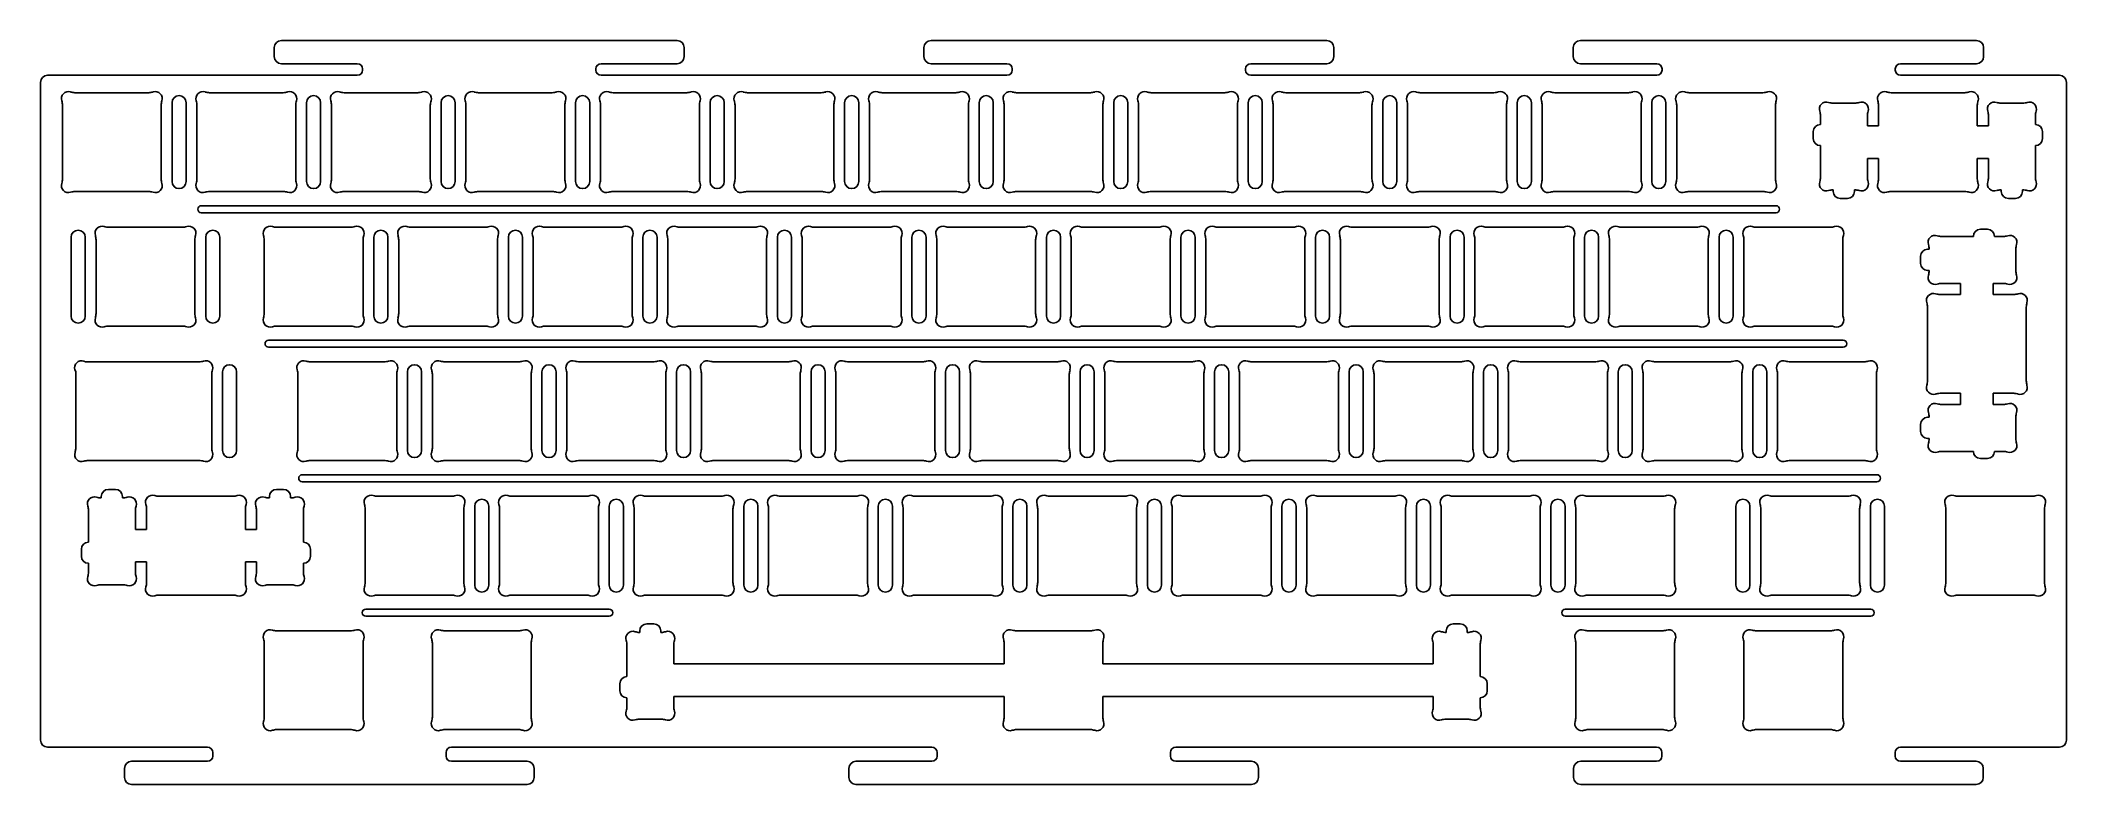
# Model space of a CAD drawing. Header units: millimetres. Extents: x 1875 to 2162, y 1940 to 2045.
import ezdxf

# ---------------------------------------------------------------- set-up
doc = ezdxf.new("R2010")
doc.units = ezdxf.units.MM

msp = doc.modelspace()

# ---------------------------------------------------------------- linework, layer by layer
for p, q in [((1908.28, 2044.02), (1908.28, 2042.74)), ((1965.31, 2045.02), (1909.28, 2045.02)), ((1966.31, 2042.74), (1966.31, 2044.02)), ((2000.28, 2044.02), (2000.28, 2042.74)), ((2057.31, 2045.02), (2001.28, 2045.02)), ((2058.31, 2042.74), (2058.31, 2044.02)), ((2092.23, 2044.02), (2092.23, 2042.74)), ((2149.33, 2045.02), (2093.23, 2045.02)), ((2150.33, 2044.02), (2150.33, 2042.74)), ((1920.03, 2040.09), (1876.17, 2040.09)), ((1909.28, 2041.74), (1920.03, 2041.74)), ((1920.78, 2040.99), (1920.78, 2040.84)), ((1953.81, 2040.99), (1953.81, 2040.84)), ((1954.56, 2041.74), (1965.31, 2041.74)), ((1954.56, 2040.09), (2012.03, 2040.09)), ((2001.28, 2041.74), (2012.03, 2041.74)), ((2012.78, 2040.84), (2012.78, 2040.99)), ((2045.81, 2040.99), (2045.81, 2040.84)), ((2046.56, 2041.74), (2057.31, 2041.74)), ((2046.56, 2040.09), (2104.05, 2040.09)), ((2093.23, 2041.74), (2104.05, 2041.74)), ((2104.8, 2040.84), (2104.8, 2040.99)), ((2137.83, 2040.99), (2137.83, 2040.84)), ((2149.33, 2041.74), (2138.58, 2041.74)), ((2138.58, 2040.09), (2161.07, 2040.09)), ((1875.17, 2039.09), (1875.17, 1945.94)), ((1880.05, 2037.63), (1890.49, 2037.63)), ((1899.1, 2037.63), (1909.54, 2037.63)), ((1918.15, 2037.63), (1928.59, 2037.63)), ((1937.2, 2037.63), (1947.64, 2037.63)), ((1956.25, 2037.63), (1966.69, 2037.63)), ((1975.3, 2037.63), (1985.74, 2037.63)), ((1994.35, 2037.63), (2004.79, 2037.63)), ((2013.4, 2037.63), (2023.84, 2037.63)), ((2032.45, 2037.63), (2042.89, 2037.63)), ((2051.5, 2037.63), (2061.94, 2037.63)), ((2070.55, 2037.63), (2080.99, 2037.63)), ((2089.6, 2037.63), (2100.04, 2037.63)), ((2108.65, 2037.63), (2119.09, 2037.63)), ((2137.22, 2037.63), (2147.67, 2037.63)), ((2162.07, 2039.09), (2162.07, 1945.94)), ((1878.27, 2035.85), (1878.27, 2025.41)), ((1892.27, 2035.85), (1892.27, 2025.41)), ((1893.79, 2036.21), (1893.79, 2025.05)), ((1895.79, 2025.05), (1895.79, 2036.21)), ((1897.32, 2035.85), (1897.32, 2025.41)), ((1911.32, 2035.85), (1911.32, 2025.41)), ((1912.84, 2036.21), (1912.84, 2025.05)), ((1914.84, 2025.05), (1914.84, 2036.21)), ((1916.37, 2035.85), (1916.37, 2025.41)), ((1930.37, 2035.85), (1930.37, 2025.41)), ((1931.89, 2036.21), (1931.89, 2025.05)), ((1933.89, 2025.05), (1933.89, 2036.21)), ((1935.42, 2035.85), (1935.42, 2025.41)), ((1949.42, 2035.85), (1949.42, 2025.41)), ((1950.94, 2036.21), (1950.94, 2025.05)), ((1952.94, 2025.05), (1952.94, 2036.21)), ((1954.47, 2035.85), (1954.47, 2025.41)), ((1968.47, 2035.85), (1968.47, 2025.41)), ((1969.99, 2036.21), (1969.99, 2025.05)), ((1971.99, 2025.05), (1971.99, 2036.21)), ((1973.52, 2035.85), (1973.52, 2025.41)), ((1987.52, 2035.85), (1987.52, 2025.41)), ((1989.04, 2036.21), (1989.04, 2025.05)), ((1991.04, 2025.05), (1991.04, 2036.21)), ((1992.57, 2035.85), (1992.57, 2025.41)), ((2006.57, 2035.85), (2006.57, 2025.41)), ((2008.09, 2036.21), (2008.09, 2025.05)), ((2010.09, 2025.05), (2010.09, 2036.21)), ((2011.62, 2035.85), (2011.62, 2025.41)), ((2025.62, 2035.85), (2025.62, 2025.41)), ((2027.14, 2036.21), (2027.14, 2025.05)), ((2029.14, 2025.05), (2029.14, 2036.21)), ((2030.67, 2035.85), (2030.67, 2025.41)), ((2044.67, 2035.85), (2044.67, 2025.41)), ((2046.19, 2036.21), (2046.19, 2025.05)), ((2048.19, 2025.05), (2048.19, 2036.21)), ((2049.72, 2035.85), (2049.72, 2025.41)), ((2063.72, 2035.85), (2063.72, 2025.41)), ((2065.24, 2036.21), (2065.24, 2025.05)), ((2067.24, 2025.05), (2067.24, 2036.21)), ((2068.77, 2035.85), (2068.77, 2025.41)), ((2082.77, 2035.85), (2082.77, 2025.41)), ((2084.29, 2036.21), (2084.29, 2025.05)), ((2086.29, 2025.05), (2086.29, 2036.21)), ((2087.82, 2035.85), (2087.82, 2025.41)), ((2101.82, 2035.85), (2101.82, 2025.41)), ((2103.34, 2036.21), (2103.34, 2025.05)), ((2105.34, 2025.05), (2105.34, 2036.21)), ((2106.87, 2035.85), (2106.87, 2025.41)), ((2120.87, 2035.85), (2120.87, 2025.41)), ((2127.22, 2034.38), (2127.22, 2033.13)), ((2129, 2036.16), (2132.09, 2036.16)), ((2133.87, 2034.38), (2133.87, 2032.93)), ((2135.44, 2032.93), (2135.44, 2035.85)), ((2149.44, 2032.93), (2149.44, 2035.85)), ((2151.02, 2034.38), (2151.02, 2032.93)), ((2155.89, 2036.16), (2152.8, 2036.16)), ((2157.67, 2034.38), (2157.67, 2033.13)), ((2126.22, 2031.13), (2126.22, 2032.13)), ((2135.44, 2032.93), (2133.87, 2032.93)), ((2149.44, 2032.93), (2151.02, 2032.93)), ((2158.67, 2031.13), (2158.67, 2032.13)), ((2127.22, 2025.64), (2127.22, 2030.13)), ((2157.67, 2025.64), (2157.67, 2030.13)), ((2135.44, 2028.33), (2133.87, 2028.33)), ((2133.87, 2028.33), (2133.87, 2025.64)), ((2135.44, 2025.41), (2135.44, 2028.33)), ((2149.44, 2025.41), (2149.44, 2028.33)), ((2149.44, 2028.33), (2151.02, 2028.33)), ((2151.02, 2028.33), (2151.02, 2025.64)), ((1880.05, 2023.63), (1890.49, 2023.63)), ((1899.1, 2023.63), (1909.54, 2023.63)), ((1918.15, 2023.63), (1928.59, 2023.63)), ((1937.2, 2023.63), (1947.64, 2023.63)), ((1956.25, 2023.63), (1966.69, 2023.63)), ((1975.3, 2023.63), (1985.74, 2023.63)), ((1994.35, 2023.63), (2004.79, 2023.63)), ((2013.4, 2023.63), (2023.84, 2023.63)), ((2032.45, 2023.63), (2042.89, 2023.63)), ((2051.5, 2023.63), (2061.94, 2023.63)), ((2070.55, 2023.63), (2080.99, 2023.63)), ((2089.6, 2023.63), (2100.04, 2023.63)), ((2108.65, 2023.63), (2119.09, 2023.63)), ((2129, 2023.86), (2129.04, 2023.86)), ((2129.04, 2023.66), (2129.04, 2023.86)), ((2130.04, 2022.66), (2131.04, 2022.66)), ((2132.09, 2023.86), (2132.04, 2023.86)), ((2132.04, 2023.66), (2132.04, 2023.86)), ((2137.22, 2023.63), (2147.67, 2023.63)), ((2152.8, 2023.86), (2152.84, 2023.86)), ((2152.84, 2023.66), (2152.84, 2023.86)), ((2154.84, 2022.66), (2153.84, 2022.66)), ((2155.84, 2023.66), (2155.84, 2023.86)), ((2155.89, 2023.86), (2155.84, 2023.86)), ((1897.94, 2021.63), (2120.94, 2021.63)), ((1897.94, 2020.63), (2120.94, 2020.63)), ((1879.5, 2017.16), (1879.5, 2006)), ((1881.5, 2006), (1881.5, 2017.16)), ((1884.81, 2018.58), (1895.25, 2018.58)), ((1898.56, 2017.16), (1898.56, 2006)), ((1900.56, 2006), (1900.56, 2017.16)), ((1908.62, 2018.58), (1919.06, 2018.58)), ((1922.37, 2017.16), (1922.37, 2006)), ((1924.37, 2006), (1924.37, 2017.16)), ((1927.67, 2018.58), (1938.11, 2018.58)), ((1941.42, 2017.16), (1941.42, 2006)), ((1943.42, 2006), (1943.42, 2017.16)), ((1946.72, 2018.58), (1957.16, 2018.58)), ((1960.47, 2017.16), (1960.47, 2006)), ((1962.47, 2006), (1962.47, 2017.16)), ((1965.77, 2018.58), (1976.21, 2018.58)), ((1979.52, 2017.16), (1979.52, 2006)), ((1981.52, 2006), (1981.52, 2017.16)), ((1984.82, 2018.58), (1995.26, 2018.58)), ((1998.57, 2017.16), (1998.57, 2006)), ((2000.57, 2006), (2000.57, 2017.16)), ((2003.87, 2018.58), (2014.31, 2018.58)), ((2017.62, 2017.16), (2017.62, 2006)), ((2019.62, 2006), (2019.62, 2017.16)), ((2022.92, 2018.58), (2033.36, 2018.58)), ((2036.67, 2017.16), (2036.67, 2006)), ((2038.67, 2006), (2038.67, 2017.16)), ((2041.97, 2018.58), (2052.42, 2018.58)), ((2055.72, 2017.16), (2055.72, 2006)), ((2057.72, 2006), (2057.72, 2017.16)), ((2061.02, 2018.58), (2071.47, 2018.58)), ((2074.77, 2017.16), (2074.77, 2006)), ((2076.77, 2006), (2076.77, 2017.16)), ((2080.07, 2018.58), (2090.52, 2018.58)), ((2093.82, 2017.16), (2093.82, 2006)), ((2095.82, 2006), (2095.82, 2017.16)), ((2099.12, 2018.58), (2109.57, 2018.58)), ((2112.87, 2017.16), (2112.87, 2006)), ((2114.87, 2006), (2114.87, 2017.16)), ((2118.17, 2018.58), (2128.62, 2018.58)), ((2144.39, 2017.28), (2148.88, 2017.28)), ((2149.88, 2018.28), (2150.88, 2018.28)), ((2153.13, 2017.28), (2151.88, 2017.28)), ((1883.03, 2016.8), (1883.03, 2006.36)), ((1897.03, 2016.8), (1897.03, 2006.36)), ((1906.84, 2016.8), (1906.84, 2006.36)), ((1920.84, 2016.8), (1920.84, 2006.36)), ((1925.89, 2016.8), (1925.89, 2006.36)), ((1939.89, 2016.8), (1939.89, 2006.36)), ((1944.94, 2016.8), (1944.94, 2006.36)), ((1958.94, 2016.8), (1958.94, 2006.36)), ((1963.99, 2016.8), (1963.99, 2006.36)), ((1977.99, 2016.8), (1977.99, 2006.36)), ((1983.04, 2016.8), (1983.04, 2006.36)), ((1997.04, 2016.8), (1997.04, 2006.36)), ((2002.09, 2016.8), (2002.09, 2006.36)), ((2016.09, 2016.8), (2016.09, 2006.36)), ((2021.14, 2016.8), (2021.14, 2006.36)), ((2035.14, 2016.8), (2035.14, 2006.36)), ((2040.19, 2016.8), (2040.19, 2006.36)), ((2054.19, 2016.8), (2054.19, 2006.36)), ((2059.24, 2016.8), (2059.24, 2006.36)), ((2073.24, 2016.8), (2073.24, 2006.36)), ((2078.29, 2016.8), (2078.29, 2006.36)), ((2092.29, 2016.8), (2092.29, 2006.36)), ((2097.34, 2016.8), (2097.34, 2006.36)), ((2111.34, 2016.8), (2111.34, 2006.36)), ((2116.39, 2016.8), (2116.39, 2006.36)), ((2130.39, 2016.8), (2130.39, 2006.36)), ((2141.41, 2014.46), (2141.41, 2013.46)), ((2142.41, 2015.46), (2142.61, 2015.46)), ((2142.61, 2015.5), (2142.61, 2015.46)), ((2154.91, 2015.5), (2154.91, 2012.41)), ((2142.41, 2012.46), (2142.61, 2012.46)), ((2142.61, 2012.41), (2142.61, 2012.46)), ((2144.16, 2009.06), (2147.08, 2009.06)), ((2147.08, 2010.63), (2144.39, 2010.63)), ((2147.08, 2009.06), (2147.08, 2010.63)), ((2153.13, 2010.63), (2151.68, 2010.63)), ((2151.68, 2009.06), (2151.68, 2010.63)), ((2151.68, 2009.06), (2154.6, 2009.06)), ((2142.38, 2007.28), (2142.38, 1996.83)), ((2156.38, 2007.28), (2156.38, 1996.83)), ((1884.81, 2004.58), (1895.25, 2004.58)), ((1907.46, 2002.58), (2130.46, 2002.58)), ((1908.62, 2004.58), (1919.06, 2004.58)), ((1927.67, 2004.58), (1938.11, 2004.58)), ((1946.72, 2004.58), (1957.16, 2004.58)), ((1965.77, 2004.58), (1976.21, 2004.58)), ((1984.82, 2004.58), (1995.26, 2004.58)), ((2003.87, 2004.58), (2014.31, 2004.58)), ((2022.92, 2004.58), (2033.36, 2004.58)), ((2041.97, 2004.58), (2052.42, 2004.58)), ((2061.02, 2004.58), (2071.47, 2004.58)), ((2080.07, 2004.58), (2090.52, 2004.58)), ((2099.12, 2004.58), (2109.57, 2004.58)), ((2118.17, 2004.58), (2128.62, 2004.58)), ((1907.46, 2001.58), (2130.46, 2001.58)), ((1880.15, 1998.14), (1880.15, 1987.2)), ((1881.54, 1999.53), (1897.63, 1999.53)), ((1899.41, 1997.75), (1899.41, 1987.31)), ((1900.94, 1998.11), (1900.94, 1986.95)), ((1902.94, 1986.95), (1902.94, 1998.11)), ((1911.61, 1997.75), (1911.61, 1987.31)), ((1913.39, 1999.53), (1923.83, 1999.53)), ((1925.61, 1997.75), (1925.61, 1987.31)), ((1927.13, 1998.11), (1927.13, 1986.95)), ((1929.13, 1986.95), (1929.13, 1998.11)), ((1930.66, 1997.75), (1930.66, 1987.31)), ((1932.44, 1999.53), (1942.88, 1999.53)), ((1944.66, 1997.75), (1944.66, 1987.31)), ((1946.18, 1998.11), (1946.18, 1986.95)), ((1948.18, 1986.95), (1948.18, 1998.11)), ((1949.71, 1997.75), (1949.71, 1987.31)), ((1951.49, 1999.53), (1961.93, 1999.53)), ((1963.71, 1997.75), (1963.71, 1987.31)), ((1965.23, 1998.11), (1965.23, 1986.95)), ((1967.23, 1986.95), (1967.23, 1998.11)), ((1968.76, 1997.75), (1968.76, 1987.31)), ((1970.54, 1999.53), (1980.98, 1999.53)), ((1982.76, 1997.75), (1982.76, 1987.31)), ((1984.28, 1998.11), (1984.28, 1986.95)), ((1986.28, 1986.95), (1986.28, 1998.11)), ((1987.81, 1997.75), (1987.81, 1987.31)), ((1989.59, 1999.53), (2000.03, 1999.53)), ((2001.81, 1997.75), (2001.81, 1987.31)), ((2003.33, 1998.11), (2003.33, 1986.95)), ((2005.33, 1986.95), (2005.33, 1998.11)), ((2006.86, 1997.75), (2006.86, 1987.31)), ((2008.63, 1999.53), (2019.08, 1999.53)), ((2020.86, 1997.75), (2020.86, 1987.31)), ((2022.38, 1998.11), (2022.38, 1986.95)), ((2024.38, 1986.95), (2024.38, 1998.11)), ((2025.91, 1997.75), (2025.91, 1987.31)), ((2027.68, 1999.53), (2038.13, 1999.53)), ((2039.91, 1997.75), (2039.91, 1987.31)), ((2041.43, 1998.11), (2041.43, 1986.95)), ((2043.43, 1986.95), (2043.43, 1998.11)), ((2044.96, 1997.75), (2044.96, 1987.31)), ((2046.74, 1999.53), (2057.18, 1999.53)), ((2058.96, 1997.75), (2058.96, 1987.31)), ((2060.48, 1998.11), (2060.48, 1986.95)), ((2062.48, 1986.95), (2062.48, 1998.11)), ((2064.01, 1997.75), (2064.01, 1987.31)), ((2065.79, 1999.53), (2076.23, 1999.53)), ((2078.01, 1997.75), (2078.01, 1987.31)), ((2079.53, 1998.11), (2079.53, 1986.95)), ((2081.53, 1986.95), (2081.53, 1998.11)), ((2083.06, 1997.75), (2083.06, 1987.31)), ((2084.84, 1999.53), (2095.28, 1999.53)), ((2097.06, 1997.75), (2097.06, 1987.31)), ((2098.58, 1998.11), (2098.58, 1986.95)), ((2100.58, 1986.95), (2100.58, 1998.11)), ((2102.11, 1997.75), (2102.11, 1987.31)), ((2103.89, 1999.53), (2114.33, 1999.53)), ((2116.11, 1997.75), (2116.11, 1987.31)), ((2117.63, 1998.11), (2117.63, 1986.95)), ((2119.63, 1986.95), (2119.63, 1998.11)), ((2121.16, 1997.75), (2121.16, 1987.31)), ((2122.94, 1999.53), (2133.38, 1999.53)), ((2135.16, 1997.75), (2135.16, 1987.31)), ((2144.16, 1995.06), (2147.08, 1995.06)), ((2147.08, 1995.06), (2147.08, 1993.48)), ((2151.68, 1995.06), (2154.6, 1995.06)), ((2151.68, 1995.06), (2151.68, 1993.48)), ((2142.41, 1991.66), (2142.61, 1991.66)), ((2142.61, 1991.7), (2142.61, 1991.66)), ((2147.08, 1993.48), (2144.39, 1993.48)), ((2153.13, 1993.48), (2151.68, 1993.48)), ((2154.91, 1988.61), (2154.91, 1991.7)), ((2141.41, 1989.66), (2141.41, 1990.66)), ((2142.41, 1988.66), (2142.61, 1988.66)), ((2142.61, 1988.61), (2142.61, 1988.66)), ((1881.93, 1985.53), (1897.63, 1985.53)), ((1913.39, 1985.53), (1923.83, 1985.53)), ((1932.44, 1985.53), (1942.88, 1985.53)), ((1951.49, 1985.53), (1961.93, 1985.53)), ((1970.54, 1985.53), (1980.98, 1985.53)), ((1989.59, 1985.53), (2000.03, 1985.53)), ((2008.63, 1985.53), (2019.08, 1985.53)), ((2027.68, 1985.53), (2038.13, 1985.53)), ((2046.74, 1985.53), (2057.18, 1985.53)), ((2065.79, 1985.53), (2076.23, 1985.53)), ((2084.84, 1985.53), (2095.28, 1985.53)), ((2103.89, 1985.53), (2114.33, 1985.53)), ((2122.94, 1985.53), (2133.38, 1985.53)), ((2144.39, 1986.83), (2148.88, 1986.83)), ((2149.88, 1985.83), (2150.88, 1985.83)), ((2153.13, 1986.83), (2151.88, 1986.83)), ((1912.23, 1983.53), (2135.23, 1983.53)), ((1912.23, 1982.53), (2135.23, 1982.53)), ((1883.73, 1980.25), (1883.78, 1980.25)), ((1883.78, 1980.45), (1883.78, 1980.25)), ((1884.78, 1981.45), (1885.78, 1981.45)), ((1886.78, 1980.45), (1886.78, 1980.25)), ((1886.82, 1980.25), (1886.78, 1980.25)), ((1902.4, 1980.48), (1891.96, 1980.48)), ((1907.53, 1980.25), (1907.58, 1980.25)), ((1907.58, 1980.45), (1907.58, 1980.25)), ((1909.58, 1981.45), (1908.58, 1981.45)), ((1910.58, 1980.45), (1910.58, 1980.25)), ((1910.62, 1980.25), (1910.58, 1980.25)), ((1922.91, 1980.48), (1933.35, 1980.48)), ((1941.96, 1980.48), (1952.4, 1980.48)), ((1961.01, 1980.48), (1971.45, 1980.48)), ((1980.06, 1980.48), (1990.5, 1980.48)), ((1999.11, 1980.48), (2009.55, 1980.48)), ((2018.16, 1980.48), (2028.6, 1980.48)), ((2037.21, 1980.48), (2047.65, 1980.48)), ((2056.26, 1980.48), (2066.7, 1980.48)), ((2075.31, 1980.48), (2085.75, 1980.48)), ((2094.36, 1980.48), (2104.8, 1980.48)), ((2120.56, 1980.48), (2131, 1980.48)), ((2146.75, 1980.48), (2157.19, 1980.48)), ((1881.95, 1978.47), (1881.95, 1973.98)), ((1888.6, 1975.78), (1888.6, 1978.47)), ((1890.18, 1978.7), (1890.18, 1975.78)), ((1904.18, 1978.7), (1904.18, 1975.78)), ((1905.75, 1975.78), (1905.75, 1978.47)), ((1912.4, 1978.47), (1912.4, 1973.98)), ((1921.13, 1978.7), (1921.13, 1968.26)), ((1935.13, 1978.7), (1935.13, 1968.26)), ((1936.66, 1979.06), (1936.66, 1967.9)), ((1938.66, 1967.9), (1938.66, 1979.06)), ((1940.18, 1978.7), (1940.18, 1968.26)), ((1954.18, 1978.7), (1954.18, 1968.26)), ((1955.71, 1979.06), (1955.71, 1967.9)), ((1957.71, 1967.9), (1957.71, 1979.06)), ((1959.23, 1978.7), (1959.23, 1968.26)), ((1973.23, 1978.7), (1973.23, 1968.26)), ((1974.76, 1979.06), (1974.76, 1967.9)), ((1976.76, 1967.9), (1976.76, 1979.06)), ((1978.28, 1978.7), (1978.28, 1968.26)), ((1992.28, 1978.7), (1992.28, 1968.26)), ((1993.81, 1979.06), (1993.81, 1967.9)), ((1995.81, 1967.9), (1995.81, 1979.06)), ((1997.33, 1978.7), (1997.33, 1968.26)), ((2011.33, 1978.7), (2011.33, 1968.26)), ((2012.86, 1979.06), (2012.86, 1967.9)), ((2014.86, 1967.9), (2014.86, 1979.06)), ((2016.38, 1978.7), (2016.38, 1968.26)), ((2030.38, 1978.7), (2030.38, 1968.26)), ((2031.91, 1979.06), (2031.91, 1967.9)), ((2033.91, 1967.9), (2033.91, 1979.06)), ((2035.43, 1978.7), (2035.43, 1968.26)), ((2049.43, 1978.7), (2049.43, 1968.26)), ((2050.96, 1979.06), (2050.96, 1967.9)), ((2052.96, 1967.9), (2052.96, 1979.06)), ((2054.48, 1978.7), (2054.48, 1968.26)), ((2068.48, 1978.7), (2068.48, 1968.26)), ((2070.01, 1979.06), (2070.01, 1967.9)), ((2072.01, 1967.9), (2072.01, 1979.06)), ((2073.53, 1978.7), (2073.53, 1968.26)), ((2087.53, 1978.7), (2087.53, 1968.26)), ((2089.06, 1979.06), (2089.06, 1967.9)), ((2091.06, 1967.9), (2091.06, 1979.06)), ((2092.58, 1978.7), (2092.58, 1968.26)), ((2106.58, 1978.7), (2106.58, 1968.26)), ((2115.25, 1979.06), (2115.25, 1967.9)), ((2117.25, 1967.9), (2117.25, 1979.06)), ((2118.78, 1978.7), (2118.78, 1968.26)), ((2132.78, 1978.7), (2132.78, 1968.26)), ((2134.3, 1967.9), (2134.3, 1979.06)), ((2136.3, 1979.06), (2136.3, 1967.9)), ((2144.97, 1978.7), (2144.97, 1968.26)), ((2158.97, 1978.7), (2158.97, 1968.26)), ((1890.18, 1975.78), (1888.6, 1975.78)), ((1904.18, 1975.78), (1905.75, 1975.78)), ((1880.95, 1972.98), (1880.95, 1971.98)), ((1888.6, 1969.73), (1888.6, 1971.18)), ((1890.18, 1971.18), (1888.6, 1971.18)), ((1890.18, 1971.18), (1890.18, 1968.26)), ((1904.18, 1971.18), (1905.75, 1971.18)), ((1904.18, 1971.18), (1904.18, 1968.26)), ((1905.75, 1969.73), (1905.75, 1971.18)), ((1913.4, 1972.98), (1913.4, 1971.98)), ((1881.95, 1969.73), (1881.95, 1970.98)), ((1912.4, 1969.73), (1912.4, 1970.98)), ((1883.73, 1967.95), (1886.82, 1967.95)), ((1902.4, 1966.48), (1891.96, 1966.48)), ((1910.62, 1967.95), (1907.53, 1967.95)), ((1922.91, 1966.48), (1933.35, 1966.48)), ((1941.96, 1966.48), (1952.4, 1966.48)), ((1961.01, 1966.48), (1971.45, 1966.48)), ((1980.06, 1966.48), (1990.5, 1966.48)), ((1999.11, 1966.48), (2009.55, 1966.48)), ((2018.16, 1966.48), (2028.6, 1966.48)), ((2037.21, 1966.48), (2047.65, 1966.48)), ((2056.26, 1966.48), (2066.7, 1966.48)), ((2075.31, 1966.48), (2085.75, 1966.48)), ((2094.36, 1966.48), (2104.8, 1966.48)), ((2120.56, 1966.48), (2131, 1966.48)), ((2146.75, 1966.48), (2157.19, 1966.48)), ((1921.23, 1964.49), (1955.71, 1964.49)), ((1921.23, 1963.49), (1955.71, 1963.49)), ((1961.02, 1962.4), (1962.02, 1962.4)), ((2076.22, 1962.4), (2075.22, 1962.4)), ((2091.09, 1964.49), (2134.35, 1964.49)), ((2091.09, 1963.49), (2134.35, 1963.49)), ((1906.85, 1959.65), (1906.85, 1949.21)), ((1908.62, 1961.43), (1919.07, 1961.43)), ((1920.85, 1959.65), (1920.85, 1949.21)), ((1930.66, 1959.65), (1930.66, 1949.21)), ((1932.44, 1961.43), (1942.88, 1961.43)), ((1944.66, 1959.65), (1944.66, 1949.21)), ((1959.97, 1961.2), (1960.02, 1961.2)), ((1960.02, 1961.4), (1960.02, 1961.2)), ((1963.02, 1961.4), (1963.02, 1961.2)), ((1963.07, 1961.2), (1963.02, 1961.2)), ((2011.62, 1959.65), (2011.62, 1956.73)), ((2013.4, 1961.43), (2023.84, 1961.43)), ((2025.62, 1959.65), (2025.62, 1956.73)), ((2074.17, 1961.2), (2074.22, 1961.2)), ((2074.22, 1961.4), (2074.22, 1961.2)), ((2077.22, 1961.4), (2077.22, 1961.2)), ((2077.27, 1961.2), (2077.22, 1961.2)), ((2092.58, 1959.65), (2092.58, 1949.21)), ((2094.36, 1961.43), (2104.8, 1961.43)), ((2106.58, 1959.65), (2106.58, 1949.21)), ((2116.4, 1959.65), (2116.4, 1949.21)), ((2118.18, 1961.43), (2128.62, 1961.43)), ((2130.4, 1959.65), (2130.4, 1949.21)), ((1958.2, 1959.42), (1958.2, 1954.93)), ((1964.85, 1956.73), (1964.85, 1959.42)), ((2072.39, 1956.73), (2072.39, 1959.42)), ((2079.04, 1959.42), (2079.04, 1954.93)), ((1957.2, 1953.93), (1957.2, 1952.93)), ((2080.04, 1953.93), (2080.04, 1952.93)), ((1958.2, 1950.68), (1958.2, 1951.93)), ((1964.85, 1950.68), (1964.85, 1952.13)), ((2011.62, 1952.13), (2011.62, 1949.21)), ((2025.62, 1952.13), (2025.62, 1949.21)), ((2072.39, 1950.68), (2072.39, 1952.13)), ((2079.04, 1950.68), (2079.04, 1951.93)), ((1959.97, 1948.9), (1963.07, 1948.9)), ((2077.27, 1948.9), (2074.17, 1948.9)), ((1908.62, 1947.43), (1919.07, 1947.43)), ((1932.44, 1947.43), (1942.88, 1947.43)), ((2013.4, 1947.43), (2023.84, 1947.43)), ((2094.36, 1947.43), (2104.8, 1947.43)), ((2118.18, 1947.43), (2128.62, 1947.43)), ((1898.82, 1944.94), (1876.17, 1944.94)), ((1888.07, 1942.94), (1898.82, 1942.94)), ((1899.57, 1943.69), (1899.57, 1944.19)), ((1932.6, 1944.19), (1932.6, 1943.69)), ((2001.4, 1944.94), (1933.35, 1944.94)), ((1933.35, 1942.94), (1944.07, 1942.94)), ((1990.65, 1942.94), (2001.4, 1942.94)), ((2002.15, 1943.69), (2002.15, 1944.19)), ((2035.18, 1944.19), (2035.18, 1943.69)), ((2104.03, 1944.94), (2035.93, 1944.94)), ((2035.93, 1942.94), (2046.65, 1942.94)), ((2093.28, 1942.94), (2104.03, 1942.94)), ((2104.78, 1943.69), (2104.78, 1944.19)), ((2137.81, 1943.69), (2137.81, 1944.19)), ((2138.56, 1944.94), (2161.07, 1944.94)), ((2149.28, 1942.94), (2138.56, 1942.94)), ((1887.07, 1940.66), (1887.07, 1941.94)), ((1944.07, 1939.66), (1888.07, 1939.66)), ((1945.07, 1941.94), (1945.07, 1940.66)), ((1989.65, 1940.66), (1989.65, 1941.94)), ((2046.65, 1939.66), (1990.65, 1939.66)), ((2047.65, 1941.94), (2047.65, 1940.66)), ((2092.28, 1940.66), (2092.28, 1941.94)), ((2149.28, 1939.66), (2093.28, 1939.66)), ((2150.28, 1940.66), (2150.28, 1941.94))]:
    msp.add_line(p, q)
at = {"color": 0}
for p, q in [((2011.62, 1956.73), (1964.85, 1956.73)), ((2072.39, 1956.73), (2025.62, 1956.73)), ((1964.85, 1952.13), (2011.62, 1952.13)), ((2025.62, 1952.13), (2072.39, 1952.13))]:
    msp.add_line(p, q, dxfattribs=at)
for points in [[(1880.05, 1998.37), (1880.15, 1998.14)], [(1881.31, 1999.63), (1881.54, 1999.53)]]:
    msp.add_lwpolyline(points)
for centre, radius, start, end in [((1909.28, 2044.02), 1, 90, 180), ((1909.28, 2042.74), 1, 180, 270), ((1965.31, 2044.02), 1, 0, 90), ((1965.31, 2042.74), 1, 270, 0), ((2001.28, 2044.02), 1, 90, 180), ((2001.28, 2042.74), 1, 180, 270), ((2057.31, 2044.02), 1, 0, 90), ((2057.31, 2042.74), 1, 270, 0), ((2093.23, 2044.02), 1, 90, 180), ((2093.23, 2042.74), 1, 180, 270), ((2149.33, 2044.02), 1, 0, 90), ((2149.33, 2042.74), 1, 270, 0), ((1876.17, 2039.09), 1, 90, 180), ((1920.03, 2040.99), 0.75, 0, 90), ((1920.03, 2040.84), 0.75, 270, 0), ((1954.56, 2040.99), 0.75, 90, 180), ((1954.56, 2040.84), 0.75, 180, 270), ((2012.03, 2040.99), 0.75, 360, 90), ((2012.03, 2040.84), 0.75, 270, 360), ((2046.56, 2040.99), 0.75, 90, 180), ((2046.56, 2040.84), 0.75, 180, 270), ((2104.05, 2040.99), 0.75, 0, 90), ((2104.05, 2040.84), 0.75, 270, 0), ((2138.58, 2040.99), 0.75, 90, 180), ((2138.58, 2040.84), 0.75, 180, 270), ((2161.07, 2039.09), 1, 0, 90), ((1879.12, 2036.78), 1, 72.0237, 197.9763), ((1880.05, 2039.63), 2, 252.0237, 270), ((1890.49, 2039.63), 2, 270, 287.9763), ((1891.42, 2036.78), 1, 342.0237, 107.9763), ((1894.79, 2036.21), 1, 0, 180), ((1898.17, 2036.78), 1, 72.0237, 197.9763), ((1899.1, 2039.63), 2, 252.0237, 270), ((1909.54, 2039.63), 2, 270, 287.9763), ((1910.47, 2036.78), 1, 342.0237, 107.9763), ((1913.84, 2036.21), 1, 0, 180), ((1917.22, 2036.78), 1, 72.0237, 197.9763), ((1918.15, 2039.63), 2, 252.0237, 270), ((1928.59, 2039.63), 2, 270, 287.9763), ((1929.52, 2036.78), 1, 342.0237, 107.9763), ((1932.89, 2036.21), 1, 0, 180), ((1936.27, 2036.78), 1, 72.0237, 197.9763), ((1937.2, 2039.63), 2, 252.0237, 270), ((1947.64, 2039.63), 2, 270, 287.9763), ((1948.57, 2036.78), 1, 342.0237, 107.9763), ((1951.94, 2036.21), 1, 0, 180), ((1955.32, 2036.78), 1, 72.0237, 197.9763), ((1956.25, 2039.63), 2, 252.0237, 270), ((1966.69, 2039.63), 2, 270, 287.9763), ((1967.62, 2036.78), 1, 342.0237, 107.9763), ((1970.99, 2036.21), 1, 0, 180), ((1974.37, 2036.78), 1, 72.0237, 197.9763), ((1975.3, 2039.63), 2, 252.0237, 270), ((1985.74, 2039.63), 2, 270, 287.9763), ((1986.66, 2036.78), 1, 342.0237, 107.9763), ((1990.04, 2036.21), 1, 0, 180), ((1993.42, 2036.78), 1, 72.0237, 197.9763), ((1994.35, 2039.63), 2, 252.0237, 270), ((2004.79, 2039.63), 2, 270, 287.9763), ((2005.71, 2036.78), 1, 342.0237, 107.9763), ((2009.09, 2036.21), 1, 0, 180), ((2012.47, 2036.78), 1, 72.0237, 197.9763), ((2013.4, 2039.63), 2, 252.0237, 270), ((2023.84, 2039.63), 2, 270, 287.9763), ((2024.77, 2036.78), 1, 342.0237, 107.9763), ((2028.14, 2036.21), 1, 0, 180), ((2031.52, 2036.78), 1, 72.0237, 197.9763), ((2032.45, 2039.63), 2, 252.0237, 270), ((2042.89, 2039.63), 2, 270, 287.9763), ((2043.82, 2036.78), 1, 342.0237, 107.9763), ((2047.19, 2036.21), 1, 0, 180), ((2050.57, 2036.78), 1, 72.0237, 197.9763), ((2051.5, 2039.63), 2, 252.0237, 270), ((2061.94, 2039.63), 2, 270, 287.9763), ((2062.87, 2036.78), 1, 342.0237, 107.9763), ((2066.24, 2036.21), 1, 0, 180), ((2069.62, 2036.78), 1, 72.0237, 197.9763), ((2070.55, 2039.63), 2, 252.0237, 270), ((2080.99, 2039.63), 2, 270, 287.9763), ((2081.92, 2036.78), 1, 342.0237, 107.9763), ((2085.29, 2036.21), 1, 0, 180), ((2088.67, 2036.78), 1, 72.0237, 197.9763), ((2089.6, 2039.63), 2, 252.0237, 270), ((2100.04, 2039.63), 2, 270, 287.9763), ((2100.97, 2036.78), 1, 342.0237, 107.9763), ((2104.34, 2036.21), 1, 0, 180), ((2107.72, 2036.78), 1, 72.0237, 197.9763), ((2108.65, 2039.63), 2, 252.0237, 270), ((2119.09, 2039.63), 2, 270, 287.9763), ((2120.02, 2036.78), 1, 342.0237, 107.9763), ((2136.3, 2036.78), 1, 72.0237, 197.9763), ((2137.22, 2039.63), 2, 252.0237, 270), ((2147.67, 2039.63), 2, 270, 287.9763), ((2148.59, 2036.78), 1, 342.0237, 107.9763), ((1876.27, 2035.85), 2, 0, 17.9763), ((1894.27, 2035.85), 2, 162.0237, 180), ((1895.32, 2035.85), 2, 0, 17.9763), ((1913.32, 2035.85), 2, 162.0237, 180), ((1914.37, 2035.85), 2, 0, 17.9763), ((1932.37, 2035.85), 2, 162.0237, 180), ((1933.42, 2035.85), 2, 0, 17.9763), ((1951.42, 2035.85), 2, 162.0237, 180), ((1952.47, 2035.85), 2, 0, 17.9763), ((1970.47, 2035.85), 2, 162.0237, 180), ((1971.52, 2035.85), 2, 0, 17.9763), ((1989.52, 2035.85), 2, 162.0237, 180), ((1990.57, 2035.85), 2, 0, 17.9763), ((2008.57, 2035.85), 2, 162.0237, 180), ((2009.62, 2035.85), 2, 0, 17.9763), ((2027.62, 2035.85), 2, 162.0237, 180), ((2028.67, 2035.85), 2, 0, 17.9763), ((2046.67, 2035.85), 2, 162.0237, 180), ((2047.72, 2035.85), 2, 0, 17.9763), ((2065.72, 2035.85), 2, 162.0237, 180), ((2066.77, 2035.85), 2, 0, 17.9763), ((2084.77, 2035.85), 2, 162.0237, 180), ((2085.82, 2035.85), 2, 0, 17.9763), ((2103.82, 2035.85), 2, 162.0237, 180), ((2104.87, 2035.85), 2, 0, 17.9763), ((2122.87, 2035.85), 2, 162.0237, 180), ((2128.07, 2035.31), 1, 72.0237, 197.9763), ((2125.22, 2034.38), 2, 0, 17.9763), ((2129, 2038.16), 2, 252.0237, 270), ((2132.09, 2038.16), 2, 270, 287.9763), ((2133.02, 2035.31), 1, 342.0237, 107.9763), ((2135.87, 2034.38), 2, 162.0237, 180), ((2133.44, 2035.85), 2, 0, 17.9763), ((2151.44, 2035.85), 2, 162.0237, 180), ((2151.87, 2035.31), 1, 72.0237, 197.9763), ((2149.02, 2034.38), 2, 0, 17.9763), ((2152.8, 2038.16), 2, 252.0237, 270), ((2155.89, 2038.16), 2, 270, 287.9763), ((2156.82, 2035.31), 1, 342.0237, 107.9763), ((2159.67, 2034.38), 2, 162.0237, 180), ((2127.22, 2032.13), 1, 90, 180), ((2157.67, 2032.13), 1, 0, 90), ((2127.22, 2031.13), 1, 180, 270), ((2157.67, 2031.13), 1, 270, 0), ((2125.22, 2025.64), 2, 342.0237, 0), ((2135.87, 2025.64), 2, 180, 197.9763), ((2149.02, 2025.64), 2, 342.0237, 0), ((2159.67, 2025.64), 2, 180, 197.9763), ((1879.12, 2024.48), 1, 162.0237, 287.9763), ((1876.27, 2025.41), 2, 342.0237, 0), ((1880.05, 2021.63), 2, 90, 107.9763), ((1890.49, 2021.63), 2, 72.0237, 90), ((1891.42, 2024.48), 1, 252.0237, 17.9763), ((1894.27, 2025.41), 2, 180, 197.9763), ((1894.79, 2025.05), 1, 180, 360), ((1898.17, 2024.48), 1, 162.0237, 287.9763), ((1895.32, 2025.41), 2, 342.0237, 0), ((1899.1, 2021.63), 2, 90, 107.9763), ((1909.54, 2021.63), 2, 72.0237, 90), ((1910.47, 2024.48), 1, 252.0237, 17.9763), ((1913.32, 2025.41), 2, 180, 197.9763), ((1913.84, 2025.05), 1, 180, 360), ((1917.22, 2024.48), 1, 162.0237, 287.9763), ((1914.37, 2025.41), 2, 342.0237, 0), ((1918.15, 2021.63), 2, 90, 107.9763), ((1928.59, 2021.63), 2, 72.0237, 90), ((1929.52, 2024.48), 1, 252.0237, 17.9763), ((1932.37, 2025.41), 2, 180, 197.9763), ((1932.89, 2025.05), 1, 180, 360), ((1936.27, 2024.48), 1, 162.0237, 287.9763), ((1933.42, 2025.41), 2, 342.0237, 0), ((1937.2, 2021.63), 2, 90, 107.9763), ((1947.64, 2021.63), 2, 72.0237, 90), ((1948.57, 2024.48), 1, 252.0237, 17.9763), ((1951.42, 2025.41), 2, 180, 197.9763), ((1951.94, 2025.05), 1, 180, 360), ((1955.32, 2024.48), 1, 162.0237, 287.9763), ((1952.47, 2025.41), 2, 342.0237, 0), ((1956.25, 2021.63), 2, 90, 107.9763), ((1966.69, 2021.63), 2, 72.0237, 90), ((1967.62, 2024.48), 1, 252.0237, 17.9763), ((1970.47, 2025.41), 2, 180, 197.9763), ((1970.99, 2025.05), 1, 180, 360), ((1974.37, 2024.48), 1, 162.0237, 287.9763), ((1971.52, 2025.41), 2, 342.0237, 0), ((1975.3, 2021.63), 2, 90, 107.9763), ((1985.74, 2021.63), 2, 72.0237, 90), ((1986.66, 2024.48), 1, 252.0237, 17.9763), ((1989.52, 2025.41), 2, 180, 197.9763), ((1990.04, 2025.05), 1, 180, 360), ((1993.42, 2024.48), 1, 162.0237, 287.9763), ((1990.57, 2025.41), 2, 342.0237, 0), ((1994.35, 2021.63), 2, 90, 107.9763), ((2004.79, 2021.63), 2, 72.0237, 90), ((2005.71, 2024.48), 1, 252.0237, 17.9763), ((2008.57, 2025.41), 2, 180, 197.9763), ((2009.09, 2025.05), 1, 180, 360), ((2012.47, 2024.48), 1, 162.0237, 287.9763), ((2009.62, 2025.41), 2, 342.0237, 0), ((2013.4, 2021.63), 2, 90, 107.9763), ((2023.84, 2021.63), 2, 72.0237, 90), ((2024.77, 2024.48), 1, 252.0237, 17.9763), ((2027.62, 2025.41), 2, 180, 197.9763), ((2028.14, 2025.05), 1, 180, 360), ((2031.52, 2024.48), 1, 162.0237, 287.9763), ((2028.67, 2025.41), 2, 342.0237, 0), ((2032.45, 2021.63), 2, 90, 107.9763), ((2042.89, 2021.63), 2, 72.0237, 90), ((2043.82, 2024.48), 1, 252.0237, 17.9763), ((2046.67, 2025.41), 2, 180, 197.9763), ((2047.19, 2025.05), 1, 180, 360), ((2050.57, 2024.48), 1, 162.0237, 287.9763), ((2047.72, 2025.41), 2, 342.0237, 0), ((2051.5, 2021.63), 2, 90, 107.9763), ((2061.94, 2021.63), 2, 72.0237, 90), ((2062.87, 2024.48), 1, 252.0237, 17.9763), ((2065.72, 2025.41), 2, 180, 197.9763), ((2066.24, 2025.05), 1, 180, 360), ((2069.62, 2024.48), 1, 162.0237, 287.9763), ((2066.77, 2025.41), 2, 342.0237, 0), ((2070.55, 2021.63), 2, 90, 107.9763), ((2080.99, 2021.63), 2, 72.0237, 90), ((2081.92, 2024.48), 1, 252.0237, 17.9763), ((2084.77, 2025.41), 2, 180, 197.9763), ((2085.29, 2025.05), 1, 180, 360), ((2088.67, 2024.48), 1, 162.0237, 287.9763), ((2085.82, 2025.41), 2, 342.0237, 0), ((2089.6, 2021.63), 2, 90, 107.9763), ((2100.04, 2021.63), 2, 72.0237, 90), ((2100.97, 2024.48), 1, 252.0237, 17.9763), ((2103.82, 2025.41), 2, 180, 197.9763), ((2104.34, 2025.05), 1, 180, 360), ((2107.72, 2024.48), 1, 162.0237, 287.9763), ((2104.87, 2025.41), 2, 342.0237, 0), ((2108.65, 2021.63), 2, 90, 107.9763), ((2119.09, 2021.63), 2, 72.0237, 90), ((2120.02, 2024.48), 1, 252.0237, 17.9763), ((2122.87, 2025.41), 2, 180, 197.9763), ((2128.07, 2024.71), 1, 162.0237, 287.9763), ((2129, 2021.86), 2, 90, 107.9763), ((2130.04, 2023.66), 1, 180, 270), ((2131.04, 2023.66), 1, 270, 0), ((2132.09, 2021.86), 2, 72.0237, 90), ((2133.02, 2024.71), 1, 252.0237, 17.9763), ((2136.3, 2024.48), 1, 162.0237, 287.9763), ((2133.44, 2025.41), 2, 342.0237, 0), ((2137.22, 2021.63), 2, 90, 107.9763), ((2147.67, 2021.63), 2, 72.0237, 90), ((2148.59, 2024.48), 1, 252.0237, 17.9763), ((2151.44, 2025.41), 2, 180, 197.9763), ((2151.87, 2024.71), 1, 162.0237, 287.9763), ((2152.8, 2021.86), 2, 90, 107.9763), ((2153.84, 2023.66), 1, 180, 270), ((2154.84, 2023.66), 1, 270, 0), ((2155.89, 2021.86), 2, 72.0237, 90), ((2156.82, 2024.71), 1, 252.0237, 17.9763), ((1897.94, 2021.13), 0.5, 90, 270), ((2120.94, 2021.13), 0.5, 270, 90), ((1880.5, 2017.16), 1, 0, 180), ((1883.89, 2017.73), 1, 72.0237, 197.9763), ((1881.03, 2016.8), 2, 0, 17.9763), ((1884.81, 2020.58), 2, 252.0237, 270), ((1895.25, 2020.58), 2, 270, 287.9763), ((1896.18, 2017.73), 1, 342.0237, 107.9763), ((1899.03, 2016.8), 2, 162.0237, 180), ((1899.56, 2017.16), 1, 0, 180), ((1907.7, 2017.73), 1, 72.0237, 197.9763), ((1904.84, 2016.8), 2, 0, 17.9763), ((1908.62, 2020.58), 2, 252.0237, 270), ((1919.06, 2020.58), 2, 270, 287.9763), ((1919.99, 2017.73), 1, 342.0237, 107.9763), ((1922.84, 2016.8), 2, 162.0237, 180), ((1923.37, 2017.16), 1, 0, 180), ((1926.75, 2017.73), 1, 72.0237, 197.9763), ((1923.89, 2016.8), 2, 0, 17.9763), ((1927.67, 2020.58), 2, 252.0237, 270), ((1938.11, 2020.58), 2, 270, 287.9763), ((1939.04, 2017.73), 1, 342.0237, 107.9763), ((1941.89, 2016.8), 2, 162.0237, 180), ((1942.42, 2017.16), 1, 0, 180), ((1945.8, 2017.73), 1, 72.0237, 197.9763), ((1942.94, 2016.8), 2, 0, 17.9763), ((1946.72, 2020.58), 2, 252.0237, 270), ((1957.16, 2020.58), 2, 270, 287.9763), ((1958.09, 2017.73), 1, 342.0237, 107.9763), ((1960.94, 2016.8), 2, 162.0237, 180), ((1961.47, 2017.16), 1, 0, 180), ((1964.85, 2017.73), 1, 72.0237, 197.9763), ((1961.99, 2016.8), 2, 0, 17.9763), ((1965.77, 2020.58), 2, 252.0237, 270), ((1976.21, 2020.58), 2, 270, 287.9763), ((1977.14, 2017.73), 1, 342.0237, 107.9763), ((1979.99, 2016.8), 2, 162.0237, 180), ((1980.52, 2017.16), 1, 0, 180), ((1983.9, 2017.73), 1, 72.0237, 197.9763), ((1981.04, 2016.8), 2, 0, 17.9763), ((1984.82, 2020.58), 2, 252.0237, 270), ((1995.26, 2020.58), 2, 270, 287.9763), ((1996.19, 2017.73), 1, 342.0237, 107.9763), ((1999.04, 2016.8), 2, 162.0237, 180), ((1999.57, 2017.16), 1, 0, 180), ((2002.95, 2017.73), 1, 72.0237, 197.9763), ((2000.09, 2016.8), 2, 0, 17.9763), ((2003.87, 2020.58), 2, 252.0237, 270), ((2014.31, 2020.58), 2, 270, 287.9763), ((2015.24, 2017.73), 1, 342.0237, 107.9763), ((2018.09, 2016.8), 2, 162.0237, 180), ((2018.62, 2017.16), 1, 0, 180), ((2022, 2017.73), 1, 72.0237, 197.9763), ((2019.14, 2016.8), 2, 0, 17.9763), ((2022.92, 2020.58), 2, 252.0237, 270), ((2033.36, 2020.58), 2, 270, 287.9763), ((2034.29, 2017.73), 1, 342.0237, 107.9763), ((2037.14, 2016.8), 2, 162.0237, 180), ((2037.67, 2017.16), 1, 0, 180), ((2041.05, 2017.73), 1, 72.0237, 197.9763), ((2038.19, 2016.8), 2, 0, 17.9763), ((2041.97, 2020.58), 2, 252.0237, 270), ((2052.42, 2020.58), 2, 270, 287.9763), ((2053.34, 2017.73), 1, 342.0237, 107.9763), ((2056.19, 2016.8), 2, 162.0237, 180), ((2056.72, 2017.16), 1, 0, 180), ((2060.1, 2017.73), 1, 72.0237, 197.9763), ((2057.24, 2016.8), 2, 0, 17.9763), ((2061.02, 2020.58), 2, 252.0237, 270), ((2071.47, 2020.58), 2, 270, 287.9763), ((2072.39, 2017.73), 1, 342.0237, 107.9763), ((2075.24, 2016.8), 2, 162.0237, 180), ((2075.77, 2017.16), 1, 0, 180), ((2079.15, 2017.73), 1, 72.0237, 197.9763), ((2076.29, 2016.8), 2, 0, 17.9763), ((2080.07, 2020.58), 2, 252.0237, 270), ((2090.52, 2020.58), 2, 270, 287.9763), ((2091.44, 2017.73), 1, 342.0237, 107.9763), ((2094.29, 2016.8), 2, 162.0237, 180), ((2094.82, 2017.16), 1, 0, 180), ((2098.2, 2017.73), 1, 72.0237, 197.9763), ((2095.34, 2016.8), 2, 0, 17.9763), ((2099.12, 2020.58), 2, 252.0237, 270), ((2109.57, 2020.58), 2, 270, 287.9763), ((2110.49, 2017.73), 1, 342.0237, 107.9763), ((2113.34, 2016.8), 2, 162.0237, 180), ((2113.87, 2017.16), 1, 0, 180), ((2117.25, 2017.73), 1, 72.0237, 197.9763), ((2114.39, 2016.8), 2, 0, 17.9763), ((2118.17, 2020.58), 2, 252.0237, 270), ((2128.62, 2020.58), 2, 270, 287.9763), ((2129.54, 2017.73), 1, 342.0237, 107.9763), ((2132.39, 2016.8), 2, 162.0237, 180), ((2143.46, 2016.43), 1, 72.0237, 197.9763), ((2144.39, 2019.28), 2, 252.0237, 270), ((2149.88, 2017.28), 1, 90, 180), ((2150.88, 2017.28), 1, 0, 90), ((2153.13, 2019.28), 2, 270, 287.9763), ((2154.05, 2016.43), 1, 342.0237, 107.9763), ((2142.41, 2014.46), 1, 90, 180), ((2140.61, 2015.5), 2, 0, 17.9763), ((2156.91, 2015.5), 2, 162.0237, 180), ((2142.41, 2013.46), 1, 180, 270), ((2143.46, 2011.48), 1, 162.0237, 287.9763), ((2140.61, 2012.41), 2, 342.0237, 0), ((2154.05, 2011.48), 1, 252.0237, 17.9763), ((2156.91, 2012.41), 2, 180, 197.9763), ((2143.23, 2008.2), 1, 72.0237, 197.9763), ((2144.16, 2011.06), 2, 252.0237, 270), ((2144.39, 2008.63), 2, 90, 107.9763), ((2153.13, 2008.63), 2, 72.0237, 90), ((2154.6, 2011.06), 2, 270, 287.9763), ((2155.52, 2008.2), 1, 342.0237, 107.9763), ((1880.5, 2006), 1, 180, 360), ((1883.89, 2005.43), 1, 162.0237, 287.9763), ((1881.03, 2006.36), 2, 342.0237, 0), ((1896.18, 2005.43), 1, 252.0237, 17.9763), ((1899.03, 2006.36), 2, 180, 197.9763), ((1899.56, 2006), 1, 180, 360), ((1907.7, 2005.43), 1, 162.0237, 287.9763), ((1904.84, 2006.36), 2, 342.0237, 0), ((1919.99, 2005.43), 1, 252.0237, 17.9763), ((1922.84, 2006.36), 2, 180, 197.9763), ((1923.37, 2006), 1, 180, 360), ((1926.75, 2005.43), 1, 162.0237, 287.9763), ((1923.89, 2006.36), 2, 342.0237, 0), ((1939.04, 2005.43), 1, 252.0237, 17.9763), ((1941.89, 2006.36), 2, 180, 197.9763), ((1942.42, 2006), 1, 180, 360), ((1945.8, 2005.43), 1, 162.0237, 287.9763), ((1942.94, 2006.36), 2, 342.0237, 0), ((1958.09, 2005.43), 1, 252.0237, 17.9763), ((1960.94, 2006.36), 2, 180, 197.9763), ((1961.47, 2006), 1, 180, 360), ((1964.85, 2005.43), 1, 162.0237, 287.9763), ((1961.99, 2006.36), 2, 342.0237, 0), ((1977.14, 2005.43), 1, 252.0237, 17.9763), ((1979.99, 2006.36), 2, 180, 197.9763), ((1980.52, 2006), 1, 180, 360), ((1983.9, 2005.43), 1, 162.0237, 287.9763), ((1981.04, 2006.36), 2, 342.0237, 0), ((1996.19, 2005.43), 1, 252.0237, 17.9763), ((1999.04, 2006.36), 2, 180, 197.9763), ((1999.57, 2006), 1, 180, 360), ((2002.95, 2005.43), 1, 162.0237, 287.9763), ((2000.09, 2006.36), 2, 342.0237, 0), ((2015.24, 2005.43), 1, 252.0237, 17.9763), ((2018.09, 2006.36), 2, 180, 197.9763), ((2018.62, 2006), 1, 180, 360), ((2022, 2005.43), 1, 162.0237, 287.9763), ((2019.14, 2006.36), 2, 342.0237, 0), ((2034.29, 2005.43), 1, 252.0237, 17.9763), ((2037.14, 2006.36), 2, 180, 197.9763), ((2037.67, 2006), 1, 180, 360), ((2041.05, 2005.43), 1, 162.0237, 287.9763), ((2038.19, 2006.36), 2, 342.0237, 0), ((2053.34, 2005.43), 1, 252.0237, 17.9763), ((2056.19, 2006.36), 2, 180, 197.9763), ((2056.72, 2006), 1, 180, 360), ((2060.1, 2005.43), 1, 162.0237, 287.9763), ((2057.24, 2006.36), 2, 342.0237, 0), ((2072.39, 2005.43), 1, 252.0237, 17.9763), ((2075.24, 2006.36), 2, 180, 197.9763), ((2075.77, 2006), 1, 180, 360), ((2079.15, 2005.43), 1, 162.0237, 287.9763), ((2076.29, 2006.36), 2, 342.0237, 0), ((2091.44, 2005.43), 1, 252.0237, 17.9763), ((2094.29, 2006.36), 2, 180, 197.9763), ((2094.82, 2006), 1, 180, 360), ((2098.2, 2005.43), 1, 162.0237, 287.9763), ((2095.34, 2006.36), 2, 342.0237, 0), ((2110.49, 2005.43), 1, 252.0237, 17.9763), ((2113.34, 2006.36), 2, 180, 197.9763), ((2113.87, 2006), 1, 180, 360), ((2117.25, 2005.43), 1, 162.0237, 287.9763), ((2114.39, 2006.36), 2, 342.0237, 0), ((2129.54, 2005.43), 1, 252.0237, 17.9763), ((2132.39, 2006.36), 2, 180, 197.9763), ((2140.38, 2007.28), 2, 0, 17.9763), ((2158.38, 2007.28), 2, 162.0237, 180), ((1884.81, 2002.58), 2, 90, 107.9763), ((1895.25, 2002.58), 2, 72.0237, 90), ((1907.46, 2002.08), 0.5, 90, 270), ((1908.62, 2002.58), 2, 90, 107.9763), ((1919.06, 2002.58), 2, 72.0237, 90), ((1927.67, 2002.58), 2, 90, 107.9763), ((1938.11, 2002.58), 2, 72.0237, 90), ((1946.72, 2002.58), 2, 90, 107.9763), ((1957.16, 2002.58), 2, 72.0237, 90), ((1965.77, 2002.58), 2, 90, 107.9763), ((1976.21, 2002.58), 2, 72.0237, 90), ((1984.82, 2002.58), 2, 90, 107.9763), ((1995.26, 2002.58), 2, 72.0237, 90), ((2003.87, 2002.58), 2, 90, 107.9763), ((2014.31, 2002.58), 2, 72.0237, 90), ((2022.92, 2002.58), 2, 90, 107.9763), ((2033.36, 2002.58), 2, 72.0237, 90), ((2041.97, 2002.58), 2, 90, 107.9763), ((2052.42, 2002.58), 2, 72.0237, 90), ((2061.02, 2002.58), 2, 90, 107.9763), ((2071.47, 2002.58), 2, 72.0237, 90), ((2080.07, 2002.58), 2, 90, 107.9763), ((2090.52, 2002.58), 2, 72.0237, 90), ((2099.12, 2002.58), 2, 90, 107.9763), ((2109.57, 2002.58), 2, 72.0237, 90), ((2118.17, 2002.58), 2, 90, 107.9763), ((2128.62, 2002.58), 2, 72.0237, 90), ((2130.46, 2002.08), 0.5, 270, 90), ((1881, 1998.68), 1, 72.0237, 197.9763), ((1897.63, 2001.53), 2, 270, 287.9763), ((1898.56, 1998.68), 1, 342.0237, 107.9763), ((1901.41, 1997.75), 2, 162.0237, 180), ((1901.94, 1998.11), 1, 0, 180), ((1912.46, 1998.68), 1, 72.0237, 197.9763), ((1909.61, 1997.75), 2, 0, 17.9763), ((1913.39, 2001.53), 2, 252.0237, 270), ((1923.83, 2001.53), 2, 270, 287.9763), ((1924.75, 1998.68), 1, 342.0237, 107.9763), ((1927.61, 1997.75), 2, 162.0237, 180), ((1928.13, 1998.11), 1, 0, 180), ((1931.51, 1998.68), 1, 72.0237, 197.9763), ((1928.66, 1997.75), 2, 0, 17.9763), ((1932.44, 2001.53), 2, 252.0237, 270), ((1942.88, 2001.53), 2, 270, 287.9763), ((1943.8, 1998.68), 1, 342.0237, 107.9763), ((1946.66, 1997.75), 2, 162.0237, 180), ((1947.18, 1998.11), 1, 0, 180), ((1950.56, 1998.68), 1, 72.0237, 197.9763), ((1947.71, 1997.75), 2, 0, 17.9763), ((1951.49, 2001.53), 2, 252.0237, 270), ((1961.93, 2001.53), 2, 270, 287.9763), ((1962.85, 1998.68), 1, 342.0237, 107.9763), ((1965.71, 1997.75), 2, 162.0237, 180), ((1966.23, 1998.11), 1, 0, 180), ((1969.61, 1998.68), 1, 72.0237, 197.9763), ((1966.76, 1997.75), 2, 0, 17.9763), ((1970.54, 2001.53), 2, 252.0237, 270), ((1980.98, 2001.53), 2, 270, 287.9763), ((1981.9, 1998.68), 1, 342.0237, 107.9763), ((1984.76, 1997.75), 2, 162.0237, 180), ((1985.28, 1998.11), 1, 0, 180), ((1988.66, 1998.68), 1, 72.0237, 197.9763), ((1985.81, 1997.75), 2, 0, 17.9763), ((1989.59, 2001.53), 2, 252.0237, 270), ((2000.03, 2001.53), 2, 270, 287.9763), ((2000.95, 1998.68), 1, 342.0237, 107.9763), ((2003.81, 1997.75), 2, 162.0237, 180), ((2004.33, 1998.11), 1, 0, 180), ((2007.71, 1998.68), 1, 72.0237, 197.9763), ((2004.86, 1997.75), 2, 0, 17.9763), ((2008.63, 2001.53), 2, 252.0237, 270), ((2019.08, 2001.53), 2, 270, 287.9763), ((2020, 1998.68), 1, 342.0237, 107.9763), ((2022.86, 1997.75), 2, 162.0237, 180), ((2023.38, 1998.11), 1, 0, 180), ((2026.76, 1998.68), 1, 72.0237, 197.9763), ((2023.91, 1997.75), 2, 0, 17.9763), ((2027.68, 2001.53), 2, 252.0237, 270), ((2038.13, 2001.53), 2, 270, 287.9763), ((2039.05, 1998.68), 1, 342.0237, 107.9763), ((2041.91, 1997.75), 2, 162.0237, 180), ((2042.43, 1998.11), 1, 0, 180), ((2045.81, 1998.68), 1, 72.0237, 197.9763), ((2042.96, 1997.75), 2, 0, 17.9763), ((2046.74, 2001.53), 2, 252.0237, 270), ((2057.18, 2001.53), 2, 270, 287.9763), ((2058.1, 1998.68), 1, 342.0237, 107.9763), ((2060.96, 1997.75), 2, 162.0237, 180), ((2061.48, 1998.11), 1, 0, 180), ((2064.86, 1998.68), 1, 72.0237, 197.9763), ((2062.01, 1997.75), 2, 0, 17.9763), ((2065.79, 2001.53), 2, 252.0237, 270), ((2076.23, 2001.53), 2, 270, 287.9763), ((2077.15, 1998.68), 1, 342.0237, 107.9763), ((2080.01, 1997.75), 2, 162.0237, 180), ((2080.53, 1998.11), 1, 0, 180), ((2083.91, 1998.68), 1, 72.0237, 197.9763), ((2081.06, 1997.75), 2, 0, 17.9763), ((2084.84, 2001.53), 2, 252.0237, 270), ((2095.28, 2001.53), 2, 270, 287.9763), ((2096.2, 1998.68), 1, 342.0237, 107.9763), ((2099.06, 1997.75), 2, 162.0237, 180), ((2099.58, 1998.11), 1, 0, 180), ((2102.96, 1998.68), 1, 72.0237, 197.9763), ((2100.11, 1997.75), 2, 0, 17.9763), ((2103.89, 2001.53), 2, 252.0237, 270), ((2114.33, 2001.53), 2, 270, 287.9763), ((2115.25, 1998.68), 1, 342.0237, 107.9763), ((2118.11, 1997.75), 2, 162.0237, 180), ((2118.63, 1998.11), 1, 0, 180), ((2122.01, 1998.68), 1, 72.0237, 197.9763), ((2119.16, 1997.75), 2, 0, 17.9763), ((2122.94, 2001.53), 2, 252.0237, 270), ((2133.38, 2001.53), 2, 270, 287.9763), ((2134.3, 1998.68), 1, 342.0237, 107.9763), ((2137.16, 1997.75), 2, 162.0237, 180), ((2140.38, 1996.83), 2, 342.0237, 0), ((2158.38, 1996.83), 2, 180, 197.9763), ((2143.23, 1995.91), 1, 162.0237, 287.9763), ((2144.16, 1993.06), 2, 90, 107.9763), ((2154.6, 1993.06), 2, 72.0237, 90), ((2155.52, 1995.91), 1, 252.0237, 17.9763), ((2142.41, 1990.66), 1, 90, 180), ((2143.46, 1992.63), 1, 72.0237, 197.9763), ((2140.61, 1991.7), 2, 0, 17.9763), ((2144.39, 1995.48), 2, 252.0237, 270), ((2153.13, 1995.48), 2, 270, 287.9763), ((2154.05, 1992.63), 1, 342.0237, 107.9763), ((2156.91, 1991.7), 2, 162.0237, 180), ((2142.41, 1989.66), 1, 180, 270), ((2140.61, 1988.61), 2, 342.0237, 0), ((2156.91, 1988.61), 2, 180, 197.9763), ((1881.01, 1986.38), 1, 162.0237, 287.9763), ((1878.15, 1987.31), 2, 342.0237, 356.8614), ((1881.93, 1983.53), 2, 90, 107.9763), ((1897.63, 1983.53), 2, 72.0237, 90), ((1898.56, 1986.38), 1, 252.0237, 17.9763), ((1901.41, 1987.31), 2, 180, 197.9763), ((1901.94, 1986.95), 1, 180, 360), ((1912.46, 1986.38), 1, 162.0237, 287.9763), ((1909.61, 1987.31), 2, 342.0237, 0), ((1913.39, 1983.53), 2, 90, 107.9763), ((1923.83, 1983.53), 2, 72.0237, 90), ((1924.75, 1986.38), 1, 252.0237, 17.9763), ((1927.61, 1987.31), 2, 180, 197.9763), ((1928.13, 1986.95), 1, 180, 360), ((1931.51, 1986.38), 1, 162.0237, 287.9763), ((1928.66, 1987.31), 2, 342.0237, 0), ((1932.44, 1983.53), 2, 90, 107.9763), ((1942.88, 1983.53), 2, 72.0237, 90), ((1943.8, 1986.38), 1, 252.0237, 17.9763), ((1946.66, 1987.31), 2, 180, 197.9763), ((1947.18, 1986.95), 1, 180, 360), ((1950.56, 1986.38), 1, 162.0237, 287.9763), ((1947.71, 1987.31), 2, 342.0237, 0), ((1951.49, 1983.53), 2, 90, 107.9763), ((1961.93, 1983.53), 2, 72.0237, 90), ((1962.85, 1986.38), 1, 252.0237, 17.9763), ((1965.71, 1987.31), 2, 180, 197.9763), ((1966.23, 1986.95), 1, 180, 360), ((1969.61, 1986.38), 1, 162.0237, 287.9763), ((1966.76, 1987.31), 2, 342.0237, 0), ((1970.54, 1983.53), 2, 90, 107.9763), ((1980.98, 1983.53), 2, 72.0237, 90), ((1981.9, 1986.38), 1, 252.0237, 17.9763), ((1984.76, 1987.31), 2, 180, 197.9763), ((1985.28, 1986.95), 1, 180, 360), ((1988.66, 1986.38), 1, 162.0237, 287.9763), ((1985.81, 1987.31), 2, 342.0237, 0), ((1989.59, 1983.53), 2, 90, 107.9763), ((2000.03, 1983.53), 2, 72.0237, 90), ((2000.95, 1986.38), 1, 252.0237, 17.9763), ((2003.81, 1987.31), 2, 180, 197.9763), ((2004.33, 1986.95), 1, 180, 360), ((2007.71, 1986.38), 1, 162.0237, 287.9763), ((2004.86, 1987.31), 2, 342.0237, 0), ((2008.63, 1983.53), 2, 90, 107.9763), ((2019.08, 1983.53), 2, 72.0237, 90), ((2020, 1986.38), 1, 252.0237, 17.9763), ((2022.86, 1987.31), 2, 180, 197.9763), ((2023.38, 1986.95), 1, 180, 360), ((2026.76, 1986.38), 1, 162.0237, 287.9763), ((2023.91, 1987.31), 2, 342.0237, 0), ((2027.68, 1983.53), 2, 90, 107.9763), ((2038.13, 1983.53), 2, 72.0237, 90), ((2039.05, 1986.38), 1, 252.0237, 17.9763), ((2041.91, 1987.31), 2, 180, 197.9763), ((2042.43, 1986.95), 1, 180, 360), ((2045.81, 1986.38), 1, 162.0237, 287.9763), ((2042.96, 1987.31), 2, 342.0237, 0), ((2046.74, 1983.53), 2, 90, 107.9763), ((2057.18, 1983.53), 2, 72.0237, 90), ((2058.1, 1986.38), 1, 252.0237, 17.9763), ((2060.96, 1987.31), 2, 180, 197.9763), ((2061.48, 1986.95), 1, 180, 360), ((2064.86, 1986.38), 1, 162.0237, 287.9763), ((2062.01, 1987.31), 2, 342.0237, 0), ((2065.79, 1983.53), 2, 90, 107.9763), ((2076.23, 1983.53), 2, 72.0237, 90), ((2077.15, 1986.38), 1, 252.0237, 17.9763), ((2080.01, 1987.31), 2, 180, 197.9763), ((2080.53, 1986.95), 1, 180, 360), ((2083.91, 1986.38), 1, 162.0237, 287.9763), ((2081.06, 1987.31), 2, 342.0237, 0), ((2084.84, 1983.53), 2, 90, 107.9763), ((2095.28, 1983.53), 2, 72.0237, 90), ((2096.2, 1986.38), 1, 252.0237, 17.9763), ((2099.06, 1987.31), 2, 180, 197.9763), ((2099.58, 1986.95), 1, 180, 360), ((2102.96, 1986.38), 1, 162.0237, 287.9763), ((2100.11, 1987.31), 2, 342.0237, 0), ((2103.89, 1983.53), 2, 90, 107.9763), ((2114.33, 1983.53), 2, 72.0237, 90), ((2115.25, 1986.38), 1, 252.0237, 17.9763), ((2118.11, 1987.31), 2, 180, 197.9763), ((2118.63, 1986.95), 1, 180, 360), ((2122.01, 1986.38), 1, 162.0237, 287.9763), ((2119.16, 1987.31), 2, 342.0237, 0), ((2122.94, 1983.53), 2, 90, 107.9763), ((2133.38, 1983.53), 2, 72.0237, 90), ((2134.3, 1986.38), 1, 252.0237, 17.9763), ((2137.16, 1987.31), 2, 180, 197.9763), ((2143.46, 1987.68), 1, 162.0237, 287.9763), ((2144.39, 1984.83), 2, 90, 107.9763), ((2149.88, 1986.83), 1, 180, 270), ((2150.88, 1986.83), 1, 270, 0), ((2153.13, 1984.83), 2, 72.0237, 90), ((2154.05, 1987.68), 1, 252.0237, 17.9763), ((1912.23, 1983.03), 0.5, 90, 270), ((2135.23, 1983.03), 0.5, 270, 90), ((1882.8, 1979.4), 1, 72.0237, 197.9763), ((1883.73, 1982.25), 2, 252.0237, 270), ((1884.78, 1980.45), 1, 90, 180), ((1885.78, 1980.45), 1, 360, 90), ((1886.82, 1982.25), 2, 270, 287.9763), ((1887.75, 1979.4), 1, 342.0237, 107.9763), ((1891.03, 1979.63), 1, 72.0237, 197.9763), ((1891.96, 1982.48), 2, 252.0237, 270), ((1902.4, 1982.48), 2, 270, 287.9763), ((1903.32, 1979.63), 1, 342.0237, 107.9763), ((1906.6, 1979.4), 1, 72.0237, 197.9763), ((1907.53, 1982.25), 2, 252.0237, 270), ((1908.58, 1980.45), 1, 90, 180), ((1909.58, 1980.45), 1, 0, 90), ((1910.62, 1982.25), 2, 270, 287.9763), ((1911.55, 1979.4), 1, 342.0237, 107.9763), ((1921.99, 1979.63), 1, 72.0237, 197.9763), ((1922.91, 1982.48), 2, 252.0237, 270), ((1933.35, 1982.48), 2, 270, 287.9763), ((1934.28, 1979.63), 1, 342.0237, 107.9763), ((1937.66, 1979.06), 1, 0, 180), ((1941.04, 1979.63), 1, 72.0237, 197.9763), ((1941.96, 1982.48), 2, 252.0237, 270), ((1952.4, 1982.48), 2, 270, 287.9763), ((1953.33, 1979.63), 1, 342.0237, 107.9763), ((1956.71, 1979.06), 1, 0, 180), ((1960.09, 1979.63), 1, 72.0237, 197.9763), ((1961.01, 1982.48), 2, 252.0237, 270), ((1971.45, 1982.48), 2, 270, 287.9763), ((1972.38, 1979.63), 1, 342.0237, 107.9763), ((1975.76, 1979.06), 1, 0, 180), ((1979.14, 1979.63), 1, 72.0237, 197.9763), ((1980.06, 1982.48), 2, 252.0237, 270), ((1990.5, 1982.48), 2, 270, 287.9763), ((1991.43, 1979.63), 1, 342.0237, 107.9763), ((1994.81, 1979.06), 1, 0, 180), ((1998.19, 1979.63), 1, 72.0237, 197.9763), ((1999.11, 1982.48), 2, 252.0237, 270), ((2009.55, 1982.48), 2, 270, 287.9763), ((2010.48, 1979.63), 1, 342.0237, 107.9763), ((2013.86, 1979.06), 1, 0, 180), ((2017.24, 1979.63), 1, 72.0237, 197.9763), ((2018.16, 1982.48), 2, 252.0237, 270), ((2028.6, 1982.48), 2, 270, 287.9763), ((2029.53, 1979.63), 1, 342.0237, 107.9763), ((2032.91, 1979.06), 1, 0, 180), ((2036.29, 1979.63), 1, 72.0237, 197.9763), ((2037.21, 1982.48), 2, 252.0237, 270), ((2047.65, 1982.48), 2, 270, 287.9763), ((2048.58, 1979.63), 1, 342.0237, 107.9763), ((2051.96, 1979.06), 1, 0, 180), ((2055.34, 1979.63), 1, 72.0237, 197.9763), ((2056.26, 1982.48), 2, 252.0237, 270), ((2066.7, 1982.48), 2, 270, 287.9763), ((2067.63, 1979.63), 1, 342.0237, 107.9763), ((2071.01, 1979.06), 1, 0, 180), ((2074.39, 1979.63), 1, 72.0237, 197.9763), ((2075.31, 1982.48), 2, 252.0237, 270), ((2085.75, 1982.48), 2, 270, 287.9763), ((2086.68, 1979.63), 1, 342.0237, 107.9763), ((2090.06, 1979.06), 1, 0, 180), ((2093.44, 1979.63), 1, 72.0237, 197.9763), ((2094.36, 1982.48), 2, 252.0237, 270), ((2104.8, 1982.48), 2, 270, 287.9763), ((2105.73, 1979.63), 1, 342.0237, 107.9763), ((2116.25, 1979.06), 1, 0, 180), ((2119.63, 1979.63), 1, 72.0237, 197.9763), ((2120.56, 1982.48), 2, 252.0237, 270), ((2131, 1982.48), 2, 270, 287.9763), ((2131.92, 1979.63), 1, 342.0237, 107.9763), ((2135.3, 1979.06), 1, 0, 180), ((2145.82, 1979.63), 1, 72.0237, 197.9763), ((2146.75, 1982.48), 2, 252.0237, 270), ((2157.19, 1982.48), 2, 270, 287.9763), ((2158.12, 1979.63), 1, 342.0237, 107.9763), ((1879.95, 1978.47), 2, 0, 17.9763), ((1890.6, 1978.47), 2, 162.0237, 180), ((1888.18, 1978.7), 2, 0, 17.9763), ((1906.18, 1978.7), 2, 162.0237, 180), ((1903.75, 1978.47), 2, 0, 17.9763), ((1914.4, 1978.47), 2, 162.0237, 180), ((1919.13, 1978.7), 2, 0, 17.9763), ((1937.13, 1978.7), 2, 162.0237, 180), ((1938.18, 1978.7), 2, 0, 17.9763), ((1956.18, 1978.7), 2, 162.0237, 180), ((1957.23, 1978.7), 2, 0, 17.9763), ((1975.23, 1978.7), 2, 162.0237, 180), ((1976.28, 1978.7), 2, 0, 17.9763), ((1994.28, 1978.7), 2, 162.0237, 180), ((1995.33, 1978.7), 2, 0, 17.9763), ((2013.33, 1978.7), 2, 162.0237, 180), ((2014.38, 1978.7), 2, 0, 17.9763), ((2032.38, 1978.7), 2, 162.0237, 180), ((2033.43, 1978.7), 2, 0, 17.9763), ((2051.43, 1978.7), 2, 162.0237, 180), ((2052.48, 1978.7), 2, 0, 17.9763), ((2070.48, 1978.7), 2, 162.0237, 180), ((2071.53, 1978.7), 2, 0, 17.9763), ((2089.53, 1978.7), 2, 162.0237, 180), ((2090.58, 1978.7), 2, 0, 17.9763), ((2108.58, 1978.7), 2, 162.0237, 180), ((2116.78, 1978.7), 2, 0, 17.9763), ((2134.78, 1978.7), 2, 162.0237, 180), ((2142.97, 1978.7), 2, 0, 17.9763), ((2160.97, 1978.7), 2, 162.0237, 180), ((1881.95, 1972.98), 1, 90, 180), ((1912.4, 1972.98), 1, 0, 90), ((1881.95, 1971.98), 1, 180, 270), ((1912.4, 1971.98), 1, 270, 0), ((1882.8, 1968.8), 1, 162.0237, 287.9763), ((1879.95, 1969.73), 2, 342.0237, 0), ((1887.75, 1968.8), 1, 252.0237, 17.9763), ((1890.6, 1969.73), 2, 180, 197.9763), ((1888.18, 1968.26), 2, 342.0237, 0), ((1906.18, 1968.26), 2, 180, 197.9763), ((1906.6, 1968.8), 1, 162.0237, 287.9763), ((1903.75, 1969.73), 2, 342.0237, 0), ((1911.55, 1968.8), 1, 252.0237, 17.9763), ((1914.4, 1969.73), 2, 180, 197.9763), ((1919.13, 1968.26), 2, 342.0237, 0), ((1937.13, 1968.26), 2, 180, 197.9763), ((1938.18, 1968.26), 2, 342.0237, 0), ((1956.18, 1968.26), 2, 180, 197.9763), ((1957.23, 1968.26), 2, 342.0237, 0), ((1975.23, 1968.26), 2, 180, 197.9763), ((1976.28, 1968.26), 2, 342.0237, 0), ((1994.28, 1968.26), 2, 180, 197.9763), ((1995.33, 1968.26), 2, 342.0237, 0), ((2013.33, 1968.26), 2, 180, 197.9763), ((2014.38, 1968.26), 2, 342.0237, 0), ((2032.38, 1968.26), 2, 180, 197.9763), ((2033.43, 1968.26), 2, 342.0237, 0), ((2051.43, 1968.26), 2, 180, 197.9763), ((2052.48, 1968.26), 2, 342.0237, 0), ((2070.48, 1968.26), 2, 180, 197.9763), ((2071.53, 1968.26), 2, 342.0237, 0), ((2089.53, 1968.26), 2, 180, 197.9763), ((2090.58, 1968.26), 2, 342.0237, 0), ((2108.58, 1968.26), 2, 180, 197.9763), ((2116.78, 1968.26), 2, 342.0237, 0), ((2134.78, 1968.26), 2, 180, 197.9763), ((2142.97, 1968.26), 2, 342.0237, 0), ((2160.97, 1968.26), 2, 180, 197.9763), ((1883.73, 1965.95), 2, 90, 107.9763), ((1886.82, 1965.95), 2, 72.0237, 90), ((1891.03, 1967.33), 1, 162.0237, 287.9763), ((1891.96, 1964.48), 2, 90, 107.9763), ((1902.4, 1964.48), 2, 72.0237, 90), ((1903.32, 1967.33), 1, 252.0237, 17.9763), ((1907.53, 1965.95), 2, 90, 107.9763), ((1910.62, 1965.95), 2, 72.0237, 90), ((1921.99, 1967.33), 1, 162.0237, 287.9763), ((1922.91, 1964.48), 2, 90, 107.9763), ((1933.35, 1964.48), 2, 72.0237, 90), ((1934.28, 1967.33), 1, 252.0237, 17.9763), ((1937.66, 1967.9), 1, 180, 360), ((1941.04, 1967.33), 1, 162.0237, 287.9763), ((1941.96, 1964.48), 2, 90, 107.9763), ((1952.4, 1964.48), 2, 72.0237, 90), ((1953.33, 1967.33), 1, 252.0237, 17.9763), ((1956.71, 1967.9), 1, 180, 360), ((1960.09, 1967.33), 1, 162.0237, 287.9763), ((1961.01, 1964.48), 2, 90, 107.9763), ((1971.45, 1964.48), 2, 72.0237, 90), ((1972.38, 1967.33), 1, 252.0237, 17.9763), ((1975.76, 1967.9), 1, 180, 360), ((1979.14, 1967.33), 1, 162.0237, 287.9763), ((1980.06, 1964.48), 2, 90, 107.9763), ((1990.5, 1964.48), 2, 72.0237, 90), ((1991.43, 1967.33), 1, 252.0237, 17.9763), ((1994.81, 1967.9), 1, 180, 360), ((1998.19, 1967.33), 1, 162.0237, 287.9763), ((1999.11, 1964.48), 2, 90, 107.9763), ((2009.55, 1964.48), 2, 72.0237, 90), ((2010.48, 1967.33), 1, 252.0237, 17.9763), ((2013.86, 1967.9), 1, 180, 360), ((2017.24, 1967.33), 1, 162.0237, 287.9763), ((2018.16, 1964.48), 2, 90, 107.9763), ((2028.6, 1964.48), 2, 72.0237, 90), ((2029.53, 1967.33), 1, 252.0237, 17.9763), ((2032.91, 1967.9), 1, 180, 360), ((2036.29, 1967.33), 1, 162.0237, 287.9763), ((2037.21, 1964.48), 2, 90, 107.9763), ((2047.65, 1964.48), 2, 72.0237, 90), ((2048.58, 1967.33), 1, 252.0237, 17.9763), ((2051.96, 1967.9), 1, 180, 360), ((2055.34, 1967.33), 1, 162.0237, 287.9763), ((2056.26, 1964.48), 2, 90, 107.9763), ((2066.7, 1964.48), 2, 72.0237, 90), ((2067.63, 1967.33), 1, 252.0237, 17.9763), ((2071.01, 1967.9), 1, 180, 360), ((2074.39, 1967.33), 1, 162.0237, 287.9763), ((2075.31, 1964.48), 2, 90, 107.9763), ((2085.75, 1964.48), 2, 72.0237, 90), ((2086.68, 1967.33), 1, 252.0237, 17.9763), ((2090.06, 1967.9), 1, 180, 360), ((2093.44, 1967.33), 1, 162.0237, 287.9763), ((2094.36, 1964.48), 2, 90, 107.9763), ((2104.8, 1964.48), 2, 72.0237, 90), ((2105.73, 1967.33), 1, 252.0237, 17.9763), ((2116.25, 1967.9), 1, 180, 360), ((2119.63, 1967.33), 1, 162.0237, 287.9763), ((2120.56, 1964.48), 2, 90, 107.9763), ((2131, 1964.48), 2, 72.0237, 90), ((2131.92, 1967.33), 1, 252.0237, 17.9763), ((2135.3, 1967.9), 1, 180, 360), ((2145.82, 1967.33), 1, 162.0237, 287.9763), ((2146.75, 1964.48), 2, 90, 107.9763), ((2157.19, 1964.48), 2, 72.0237, 90), ((2158.12, 1967.33), 1, 252.0237, 17.9763), ((1921.23, 1963.99), 0.5, 90, 270), ((1961.02, 1961.4), 1, 90, 180), ((1962.02, 1961.4), 1, 360, 90), ((2075.22, 1961.4), 1, 90, 180), ((2076.22, 1961.4), 1, 0, 90), ((2134.35, 1963.99), 0.5, 270, 90), ((1907.7, 1960.58), 1, 72.0237, 197.9763), ((1904.85, 1959.65), 2, 0, 17.9763), ((1908.62, 1963.43), 2, 252.0237, 270), ((1919.07, 1963.43), 2, 270, 287.9763), ((1919.99, 1960.58), 1, 342.0237, 107.9763), ((1922.85, 1959.65), 2, 162.0237, 180), ((1931.51, 1960.58), 1, 72.0237, 197.9763), ((1928.66, 1959.65), 2, 0, 17.9763), ((1932.44, 1963.43), 2, 252.0237, 270), ((1942.88, 1963.43), 2, 270, 287.9763), ((1943.8, 1960.58), 1, 342.0237, 107.9763), ((1946.66, 1959.65), 2, 162.0237, 180), ((1959.05, 1960.35), 1, 72.0237, 197.9763), ((1956.2, 1959.42), 2, 0, 17.9763), ((1959.97, 1963.2), 2, 252.0237, 270), ((1963.07, 1963.2), 2, 270, 287.9763), ((1963.99, 1960.35), 1, 342.0237, 107.9763), ((1966.85, 1959.42), 2, 162.0237, 180), ((2012.47, 1960.58), 1, 72.0237, 197.9763), ((2009.62, 1959.65), 2, 0, 17.9763), ((2013.4, 1963.43), 2, 252.0237, 270), ((2023.84, 1963.43), 2, 270, 287.9763), ((2024.77, 1960.58), 1, 342.0237, 107.9763), ((2027.62, 1959.65), 2, 162.0237, 180), ((2073.25, 1960.35), 1, 72.0237, 197.9763), ((2070.39, 1959.42), 2, 0, 17.9763), ((2074.17, 1963.2), 2, 252.0237, 270), ((2077.27, 1963.2), 2, 270, 287.9763), ((2078.19, 1960.35), 1, 342.0237, 107.9763), ((2081.04, 1959.42), 2, 162.0237, 180), ((2093.44, 1960.58), 1, 72.0237, 197.9763), ((2090.58, 1959.65), 2, 0, 17.9763), ((2094.36, 1963.43), 2, 252.0237, 270), ((2104.8, 1963.43), 2, 270, 287.9763), ((2105.73, 1960.58), 1, 342.0237, 107.9763), ((2108.58, 1959.65), 2, 162.0237, 180), ((2117.25, 1960.58), 1, 72.0237, 197.9763), ((2114.4, 1959.65), 2, 0, 17.9763), ((2118.18, 1963.43), 2, 252.0237, 270), ((2128.62, 1963.43), 2, 270, 287.9763), ((2129.54, 1960.58), 1, 342.0237, 107.9763), ((2132.4, 1959.65), 2, 162.0237, 180), ((1958.2, 1953.93), 1, 90, 180), ((2079.04, 1953.93), 1, 0, 90), ((1958.2, 1952.93), 1, 180, 270), ((2079.04, 1952.93), 1, 270, 0), ((1907.7, 1948.28), 1, 162.0237, 287.9763), ((1904.85, 1949.21), 2, 342.0237, 0), ((1919.99, 1948.28), 1, 252.0237, 17.9763), ((1922.85, 1949.21), 2, 180, 197.9763), ((1931.51, 1948.28), 1, 162.0237, 287.9763), ((1928.66, 1949.21), 2, 342.0237, 0), ((1943.8, 1948.28), 1, 252.0237, 17.9763), ((1946.66, 1949.21), 2, 180, 197.9763), ((1959.05, 1949.75), 1, 162.0237, 287.9763), ((1956.2, 1950.68), 2, 342.0237, 0), ((1959.97, 1946.9), 2, 90, 107.9763), ((1963.07, 1946.9), 2, 72.0237, 90), ((1963.99, 1949.75), 1, 252.0237, 17.9763), ((1966.85, 1950.68), 2, 180, 197.9763), ((2012.47, 1948.28), 1, 162.0237, 287.9763), ((2009.62, 1949.21), 2, 342.0237, 0), ((2024.77, 1948.28), 1, 252.0237, 17.9763), ((2027.62, 1949.21), 2, 180, 197.9763), ((2073.25, 1949.75), 1, 162.0237, 287.9763), ((2070.39, 1950.68), 2, 342.0237, 0), ((2074.17, 1946.9), 2, 90, 107.9763), ((2077.27, 1946.9), 2, 72.0237, 90), ((2078.19, 1949.75), 1, 252.0237, 17.9763), ((2081.04, 1950.68), 2, 180, 197.9763), ((2093.44, 1948.28), 1, 162.0237, 287.9763), ((2090.58, 1949.21), 2, 342.0237, 0), ((2105.73, 1948.28), 1, 252.0237, 17.9763), ((2108.58, 1949.21), 2, 180, 197.9763), ((2117.25, 1948.28), 1, 162.0237, 287.9763), ((2114.4, 1949.21), 2, 342.0237, 0), ((2129.54, 1948.28), 1, 252.0237, 17.9763), ((2132.4, 1949.21), 2, 180, 197.9763), ((1876.17, 1945.94), 1, 180, 270), ((1908.62, 1945.43), 2, 90, 107.9763), ((1919.07, 1945.43), 2, 72.0237, 90), ((1932.44, 1945.43), 2, 90, 107.9763), ((1942.88, 1945.43), 2, 72.0237, 90), ((2013.4, 1945.43), 2, 90, 107.9763), ((2023.84, 1945.43), 2, 72.0237, 90), ((2094.36, 1945.43), 2, 90, 107.9763), ((2104.8, 1945.43), 2, 72.0237, 90), ((2118.18, 1945.43), 2, 90, 107.9763), ((2128.62, 1945.43), 2, 72.0237, 90), ((2161.07, 1945.94), 1, 270, 0), ((1888.07, 1941.94), 1, 90, 180), ((1898.82, 1944.19), 0.75, 0, 90), ((1898.82, 1943.69), 0.75, 270, 0), ((1933.35, 1944.19), 0.75, 90, 180), ((1933.35, 1943.69), 0.75, 180, 270), ((1944.07, 1941.94), 1, 0, 90), ((1990.65, 1941.94), 1, 90, 180), ((2001.4, 1944.19), 0.75, 0, 90), ((2001.4, 1943.69), 0.75, 270, 0), ((2035.93, 1944.19), 0.75, 90, 180), ((2035.93, 1943.69), 0.75, 180, 270), ((2046.65, 1941.94), 1, 0, 90), ((2093.28, 1941.94), 1, 90, 180), ((2104.03, 1944.19), 0.75, 0, 90), ((2104.03, 1943.69), 0.75, 270, 0), ((2138.56, 1944.19), 0.75, 90, 180), ((2138.56, 1943.69), 0.75, 180, 270), ((2149.28, 1941.94), 1, 0, 90), ((1888.07, 1940.66), 1, 180, 270), ((1944.07, 1940.66), 1, 270, 0), ((1990.65, 1940.66), 1, 180, 270), ((2046.65, 1940.66), 1, 270, 0), ((2093.28, 1940.66), 1, 180, 270), ((2149.28, 1940.66), 1, 270, 0)]:
    msp.add_arc(centre, radius, start, end)
at = {"linetype": 'Continuous'}
for centre, start, end in [((1955.71, 1963.99), 270, 90), ((2091.09, 1963.99), 90, 270)]:
    msp.add_arc(centre, 0.5, start, end, dxfattribs=at)

doc.saveas('drawing.dxf')
